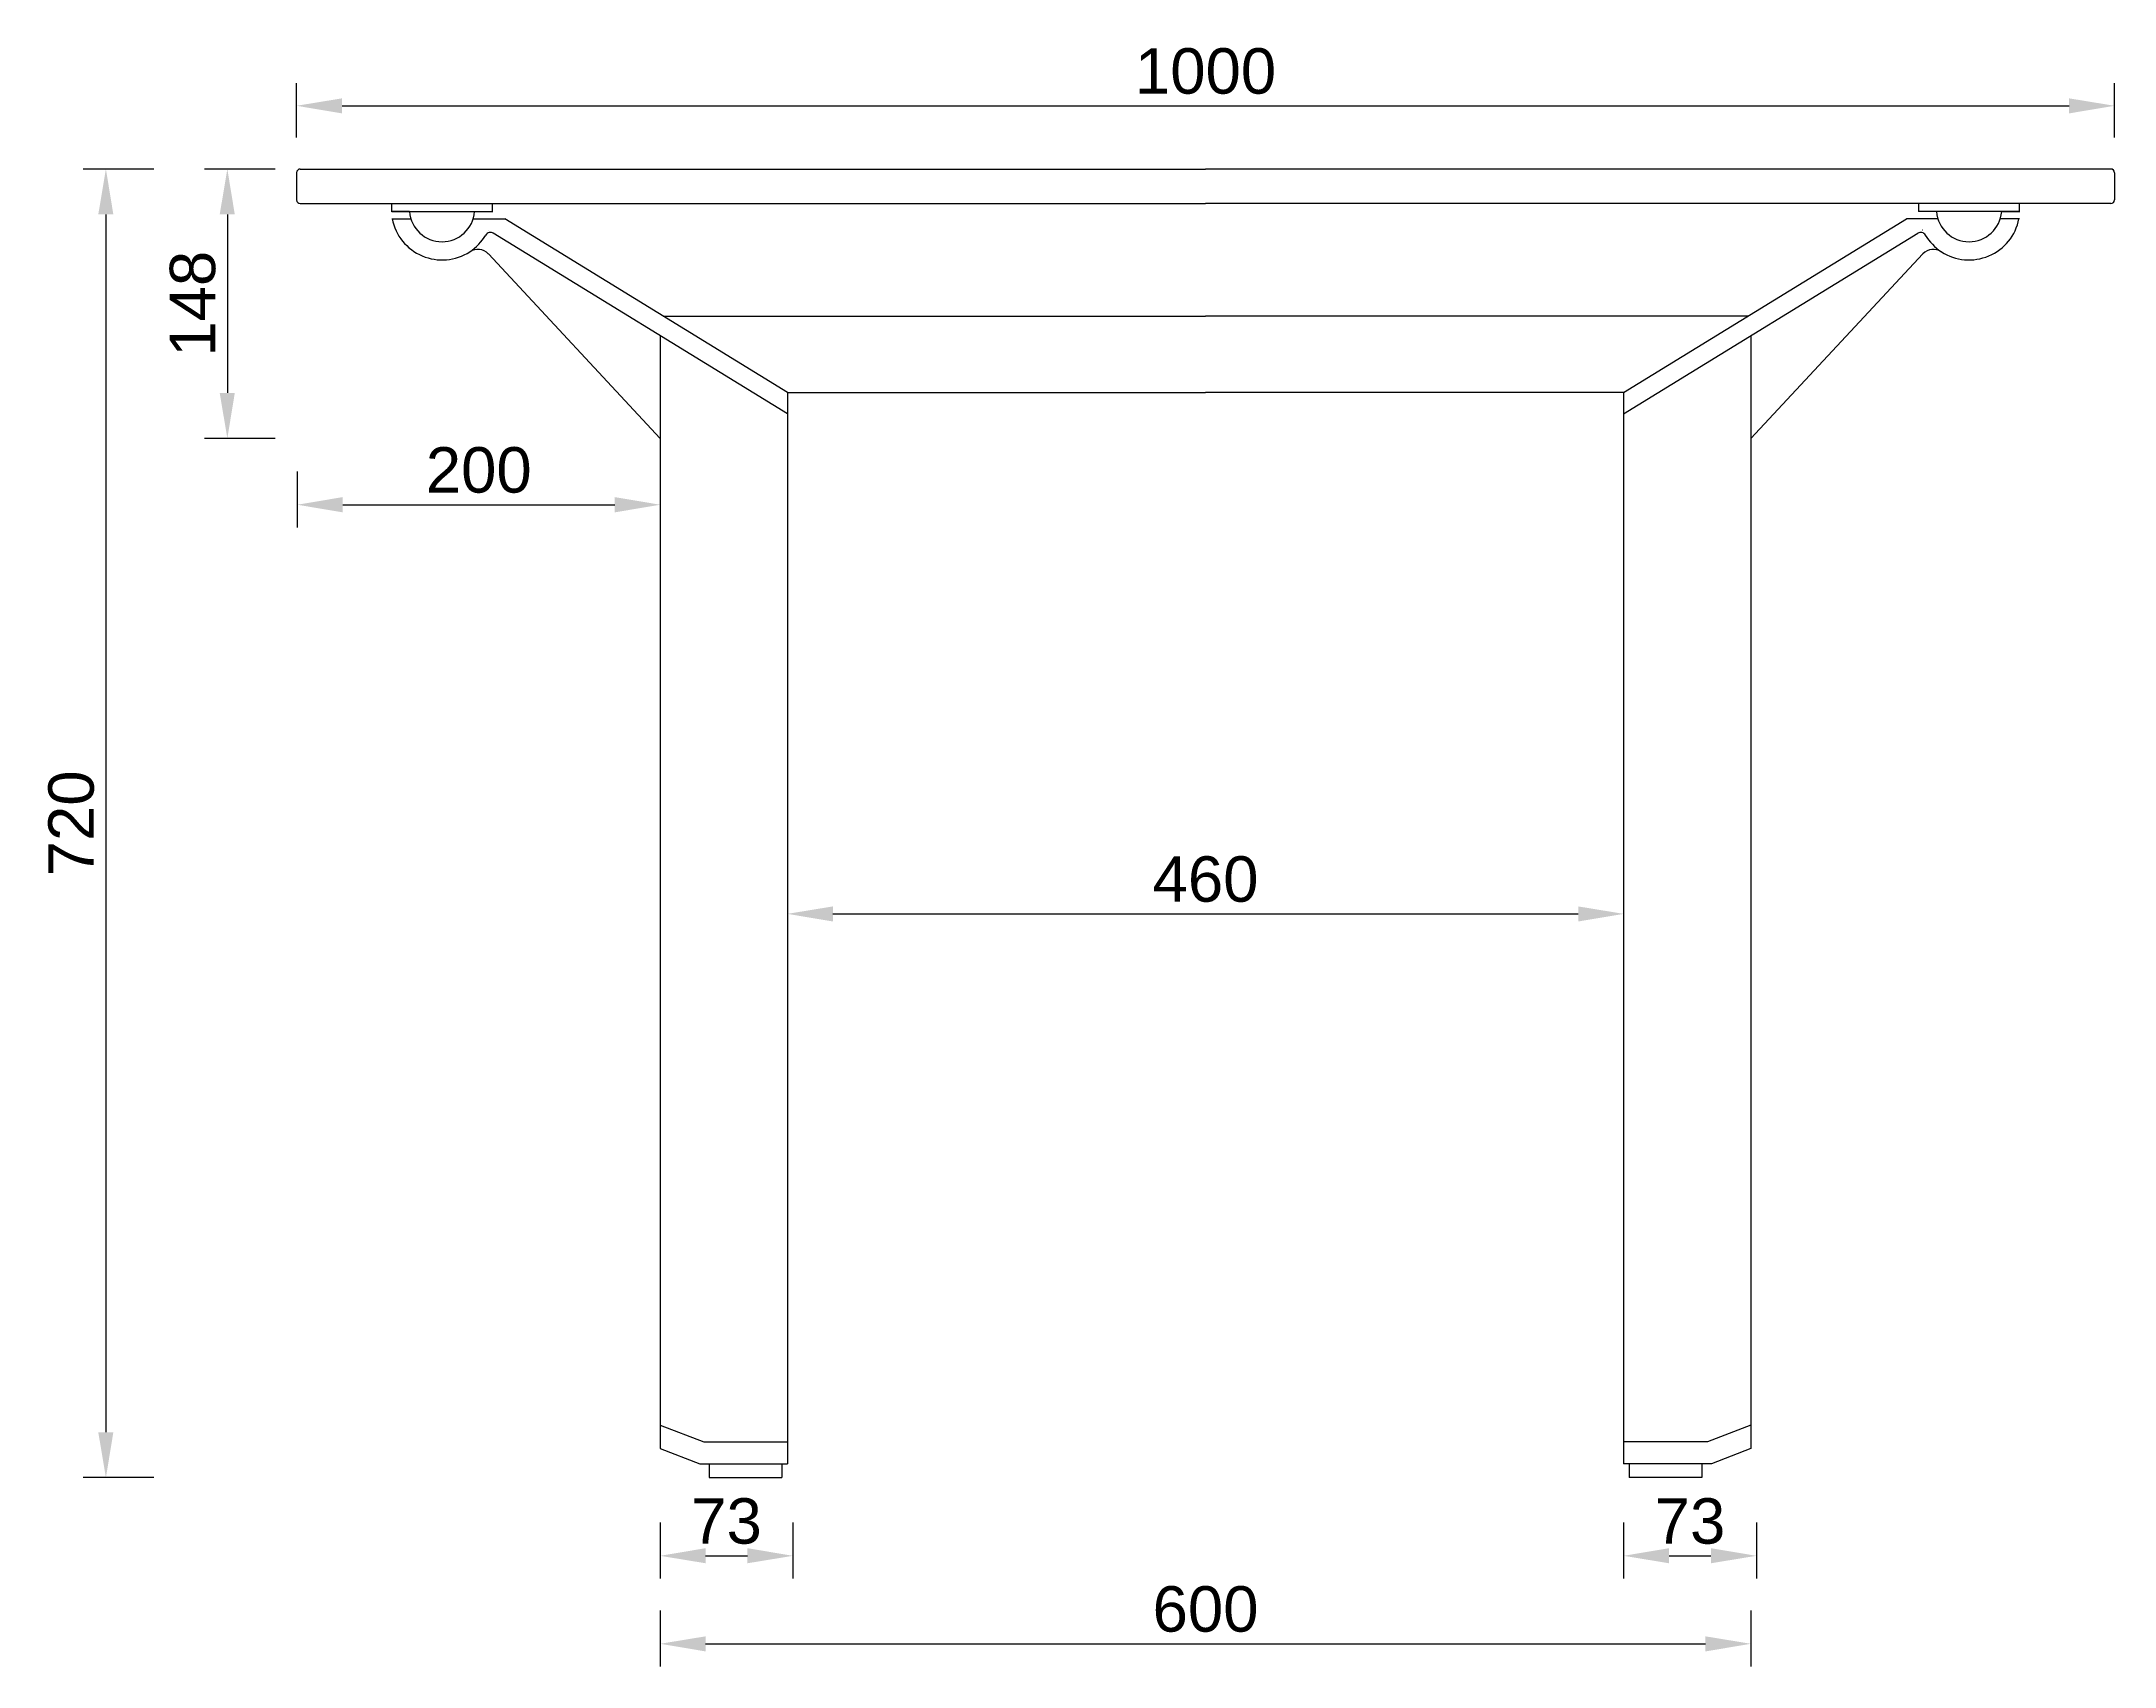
# Model space of a CAD drawing. Header units: millimetres. Extents: x 8562 to 17639, y 1241 to 3435.
# Drawn here: x 10659 to 11799, y 2453 to 3348 of the extents above; entities that cross this region are included whole.
import ezdxf

# ---------------------------------------------------------------- set-up
doc = ezdxf.new("R2010")
doc.units = ezdxf.units.MM
doc.layers.add('Annotations', color=30, linetype='Continuous')
doc.styles.get("Standard").update_dxf_attribs({"font": 'arial.ttf'})
doc.dimstyles.new('Annotative', dxfattribs={"dimscale": 0, "dimtxt": 2.5, "dimasz": 2.5, "dimexe": 1.25, "dimexo": 0.625, "dimtad": 1, "dimdec": 0, "dimdsep": 46, "dimtxsty": 'Standard', "dimcen": 2.5, "dimadec": 0, "dimazin": 0, "dimtfac": 1, "dimtdec": 0, "dimtmove": 0, "dimatfit": 3, "dimfxl": 1, "dimarcsym": 0})

# ---------------------------------------------------------------- blocks, each defined once
blk = doc.blocks.new('*D32')
at = {"layer": 'Annotations', "color": 0, "lineweight": -2, "transparency": 16777216}
for p, q in [((10720.3, 3277.4), (10681.5, 3277.4)), ((10694, 3252.4), (10694, 2582.4)), ((10720.3, 2557.4), (10681.5, 2557.4))]:
    blk.add_line(p, q, dxfattribs=at)
at = {"layer": 'Annotations', "color": 0, "transparency": 16777216}
for points in [[(10689.8, 3252.4), (10698.1, 3252.4), (10694, 3277.4)], [(10689.8, 2582.4), (10698.1, 2582.4), (10694, 2557.4)]]:
    blk.add_solid(points, dxfattribs=at)
at = {"layer": 'Annotations', "color": 0, "transparency": 16777216, "insert": (10675, 2917.4), "char_height": 25, "attachment_point": 5, "rotation": 90}
blk.add_mtext('720', dxfattribs=at)
blk = doc.blocks.new('*D33')
at = {"layer": 'Annotations', "color": 0, "lineweight": -2, "transparency": 16777216}
for p, q in [((10798.9, 3294.7), (10798.9, 3324.7)), ((11798.9, 3294.7), (11798.9, 3324.7)), ((10823.9, 3312.2), (11773.9, 3312.2))]:
    blk.add_line(p, q, dxfattribs=at)
at = {"layer": 'Annotations', "color": 0, "transparency": 16777216}
for points in [[(10823.9, 3316.3), (10823.9, 3308), (10798.9, 3312.2)], [(11773.9, 3316.3), (11773.9, 3308), (11798.9, 3312.2)]]:
    blk.add_solid(points, dxfattribs=at)
at = {"layer": 'Annotations', "color": 0, "transparency": 16777216, "insert": (11298.9, 3331.2), "char_height": 25, "attachment_point": 5}
blk.add_mtext('1000', dxfattribs=at)
blk = doc.blocks.new('*D34')
at = {"layer": 'Annotations', "color": 0, "lineweight": -2, "transparency": 16777216}
for p, q in [((11068.9, 2885.8), (11068.9, 2855.1)), ((11528.9, 2885.8), (11528.9, 2855.1)), ((11093.9, 2867.6), (11503.9, 2867.6))]:
    blk.add_line(p, q, dxfattribs=at)
at = {"layer": 'Annotations', "color": 0, "transparency": 16777216}
for points in [[(11093.9, 2871.7), (11093.9, 2863.4), (11068.9, 2867.6)], [(11503.9, 2871.7), (11503.9, 2863.4), (11528.9, 2867.6)]]:
    blk.add_solid(points, dxfattribs=at)
at = {"layer": 'Annotations', "color": 0, "transparency": 16777216, "insert": (11298.9, 2886.6), "char_height": 25, "attachment_point": 5}
blk.add_mtext('460', dxfattribs=at)
blk = doc.blocks.new('*D35')
at = {"layer": 'Annotations', "color": 0, "lineweight": -2, "transparency": 16777216}
for p, q in [((10998.9, 2484.3), (10998.9, 2453.5)), ((11598.9, 2484.3), (11598.9, 2453.5)), ((11023.9, 2466), (11573.9, 2466))]:
    blk.add_line(p, q, dxfattribs=at)
at = {"layer": 'Annotations', "color": 0, "transparency": 16777216}
for points in [[(11023.9, 2470.1), (11023.9, 2461.8), (10998.9, 2466)], [(11573.9, 2470.1), (11573.9, 2461.8), (11598.9, 2466)]]:
    blk.add_solid(points, dxfattribs=at)
at = {"layer": 'Annotations', "color": 0, "transparency": 16777216, "insert": (11298.9, 2485), "char_height": 25, "attachment_point": 5}
blk.add_mtext('600', dxfattribs=at)
blk = doc.blocks.new('*D36')
at = {"layer": 'Annotations', "color": 0, "lineweight": -2, "transparency": 16777216}
for p, q in [((10998.9, 2532.7), (10998.9, 2501.9)), ((11071.9, 2532.7), (11071.9, 2501.9)), ((11023.9, 2514.4), (11046.9, 2514.4))]:
    blk.add_line(p, q, dxfattribs=at)
at = {"layer": 'Annotations', "color": 0, "transparency": 16777216}
for points in [[(11023.9, 2518.6), (11023.9, 2510.3), (10998.9, 2514.4)], [(11046.9, 2518.6), (11046.9, 2510.3), (11071.9, 2514.4)]]:
    blk.add_solid(points, dxfattribs=at)
at = {"layer": 'Annotations', "color": 0, "transparency": 16777216, "insert": (11035.4, 2533.4), "char_height": 25, "attachment_point": 5}
blk.add_mtext('73', dxfattribs=at)
blk = doc.blocks.new('*D37')
at = {"layer": 'Annotations', "color": 0, "lineweight": -2, "transparency": 16777216}
for p, q in [((11528.9, 2532.7), (11528.9, 2501.9)), ((11601.9, 2532.7), (11601.9, 2501.9)), ((11553.9, 2514.4), (11576.9, 2514.4))]:
    blk.add_line(p, q, dxfattribs=at)
at = {"layer": 'Annotations', "color": 0, "transparency": 16777216}
for points in [[(11553.9, 2518.6), (11553.9, 2510.3), (11528.9, 2514.4)], [(11576.9, 2518.6), (11576.9, 2510.3), (11601.9, 2514.4)]]:
    blk.add_solid(points, dxfattribs=at)
at = {"layer": 'Annotations', "color": 0, "transparency": 16777216, "insert": (11565.4, 2533.4), "char_height": 25, "attachment_point": 5}
blk.add_mtext('73', dxfattribs=at)
blk = doc.blocks.new('*D38')
at = {"layer": 'Annotations', "color": 0, "lineweight": -2, "transparency": 16777216}
for p, q in [((10787.1, 3277.4), (10748.3, 3277.4)), ((10760.8, 3252.4), (10760.8, 3154.2)), ((10787.1, 3129.2), (10748.3, 3129.2))]:
    blk.add_line(p, q, dxfattribs=at)
at = {"layer": 'Annotations', "color": 0, "transparency": 16777216}
for points in [[(10756.6, 3252.4), (10764.9, 3252.4), (10760.8, 3277.4)], [(10756.6, 3154.2), (10764.9, 3154.2), (10760.8, 3129.2)]]:
    blk.add_solid(points, dxfattribs=at)
at = {"layer": 'Annotations', "color": 0, "transparency": 16777216, "insert": (10741.8, 3203.3), "char_height": 25, "attachment_point": 5, "rotation": 90}
blk.add_mtext('148', dxfattribs=at)
blk = doc.blocks.new('*D30')
at = {"layer": 'Annotations', "color": 0, "lineweight": -2, "transparency": 16777216}
for p, q in [((10799.3, 3111), (10799.3, 3080.2)), ((10998.9, 3111), (10998.9, 3080.2)), ((10824.3, 3092.7), (10973.9, 3092.7))]:
    blk.add_line(p, q, dxfattribs=at)
at = {"layer": 'Annotations', "color": 0, "transparency": 16777216}
for points in [[(10824.3, 3096.9), (10824.3, 3088.5), (10799.3, 3092.7)], [(10973.9, 3096.9), (10973.9, 3088.5), (10998.9, 3092.7)]]:
    blk.add_solid(points, dxfattribs=at)
at = {"layer": 'Annotations', "color": 0, "transparency": 16777216, "insert": (10899.1, 3111.7), "char_height": 25, "attachment_point": 5}
blk.add_mtext('200', dxfattribs=at)

msp = doc.modelspace()

# ---------------------------------------------------------------- linework, layer by layer
for p, q in [((10798.9, 3275.4), (10798.9, 3260.4)), ((10800.9, 3277.4), (11298.9, 3277.4)), ((11796.9, 3277.4), (11298.9, 3277.4)), ((11798.9, 3275.4), (11798.9, 3260.4)), ((10800.9, 3258.4), (11298.9, 3258.4)), ((10861, 3254), (10851, 3254)), ((10851.2, 3254), (10851.2, 3258.4)), ((10851.2, 3254), (10906.7, 3254)), ((10896.9, 3254), (10906.9, 3254)), ((10906.7, 3254), (10906.7, 3258.4)), ((11796.9, 3258.4), (11298.9, 3258.4)), ((11701, 3254), (11691, 3254)), ((11691.2, 3254), (11691.2, 3258.4)), ((11746.7, 3254), (11691.2, 3254)), ((11736.9, 3254), (11746.9, 3254)), ((11746.7, 3254), (11746.7, 3258.4)), ((10851.2, 3250), (10861.8, 3250)), ((10896.1, 3250), (10913.4, 3250)), ((11068.9, 3142.7), (10907.1, 3242.1)), ((11068.9, 3154.4), (10913.4, 3250)), ((11528.9, 3154.4), (11684.5, 3250)), ((11528.9, 3142.7), (11690.7, 3242.1)), ((11701.8, 3250), (11684.5, 3250)), ((11746.7, 3250), (11736.1, 3250)), ((10998.9, 3129.2), (10904.4, 3230.7)), ((11598.9, 3129.2), (11693.5, 3230.7)), ((11000.6, 3196.4), (11298.9, 3196.4)), ((11597.3, 3196.4), (11298.9, 3196.4)), ((10998.9, 3185.7), (10998.9, 2573.5)), ((11598.9, 3185.7), (11598.9, 2573.5)), ((11068.9, 3154.4), (11298.9, 3154.4)), ((11068.9, 3154.4), (11068.9, 2565.1)), ((11528.9, 3154.4), (11298.9, 3154.4)), ((11528.9, 3154.4), (11528.9, 2565.1)), ((10998.9, 2586.3), (11022.9, 2577.1)), ((11598.9, 2586.3), (11575, 2577.1)), ((10998.9, 2573.5), (11020.7, 2565.1)), ((11022.9, 2577.1), (11068.9, 2577.1)), ((11575, 2577.1), (11528.9, 2577.1)), ((11598.9, 2573.5), (11577.2, 2565.1)), ((11020.7, 2565.1), (11068.9, 2565.1)), ((11025.9, 2565.1), (11025.9, 2557.4)), ((11025.9, 2557.4), (11065.9, 2557.4)), ((11065.9, 2565.1), (11065.9, 2557.4)), ((11577.2, 2565.1), (11528.9, 2565.1)), ((11531.9, 2565.1), (11531.9, 2557.4)), ((11571.9, 2557.4), (11531.9, 2557.4)), ((11571.9, 2565.1), (11571.9, 2557.4))]:
    msp.add_line(p, q)
for centre, radius, start, end in [((10800.9, 3275.4), 2, 90, 180), ((11796.9, 3275.4), 2, 0, 90), ((10800.9, 3260.4), 2, 180, 270), ((10878.9, 3255.4), 18, 184.573, 355.427), ((11718.9, 3255.4), 18, 184.573, 355.427), ((11796.9, 3260.4), 2, 270, 0), ((10878.9, 3255.4), 28, 191.1929, 302.9461), ((10878.9, 3255.4), 28, 302.9461, 329.2012), ((10905.6, 3239.5), 3, 58.431, 149.2012), ((10901.9, 3239.5), 5, 59.0362, 60.3651), ((11692.3, 3239.5), 3, 30.7988, 121.569), ((11695.9, 3239.5), 5, 119.6349, 120.9638), ((11718.9, 3255.4), 28, 210.7988, 237.0539), ((11718.9, 3255.4), 28, 237.0539, 348.8071), ((10898.5, 3225.2), 8, 43, 122.9461), ((11699.4, 3225.2), 8, 57.0539, 137)]:
    msp.add_arc(centre, radius, start, end)

# ---------------------------------------------------------------- dimensions: what is measured, and where the dimension line sits
at = {"layer": 'Annotations'}
for base, p1, p2, angle, picture, middle in [((11798.9, 3312.2), (10798.9, 3288.4), (11798.9, 3288.4), 360, '*D33', (11298.9, 3312.2)), ((10694, 2557.4), (10726.6, 3277.4), (10726.6, 2557.4), 270, '*D32', (10694, 2917.4)), ((10760.8, 3129.2), (10793.4, 3277.4), (10793.4, 3129.2), 270, '*D38', (10760.8, 3203.3))]:
    dim = msp.add_linear_dim(base=base, p1=p1, p2=p2, angle=angle, dimstyle='Annotative', dxfattribs=at)
    dim.commit()
    dim.dimension.update_dxf_attribs({"geometry": picture, "text_midpoint": middle, "dimtype": 161})
for p1, p2, picture, middle in [((10799.3, 3117.2), (10998.9, 3117.2), '*D30', (10899.1, 3111.7)), ((11068.9, 2892.1), (11528.9, 2892.1), '*D34', (11298.9, 2886.6)), ((10998.9, 2538.9), (11071.9, 2538.9), '*D36', (11035.4, 2533.4)), ((11528.9, 2538.9), (11601.9, 2538.9), '*D37', (11565.4, 2533.4)), ((10998.9, 2490.5), (11598.9, 2490.5), '*D35', (11298.9, 2485))]:
    dim = msp.add_aligned_dim(p1=p1, p2=p2, distance=-24.5, dimstyle='Annotative', dxfattribs=at)
    dim.commit()
    dim.dimension.update_dxf_attribs({"geometry": picture, "text_midpoint": middle})

doc.saveas('drawing.dxf')
